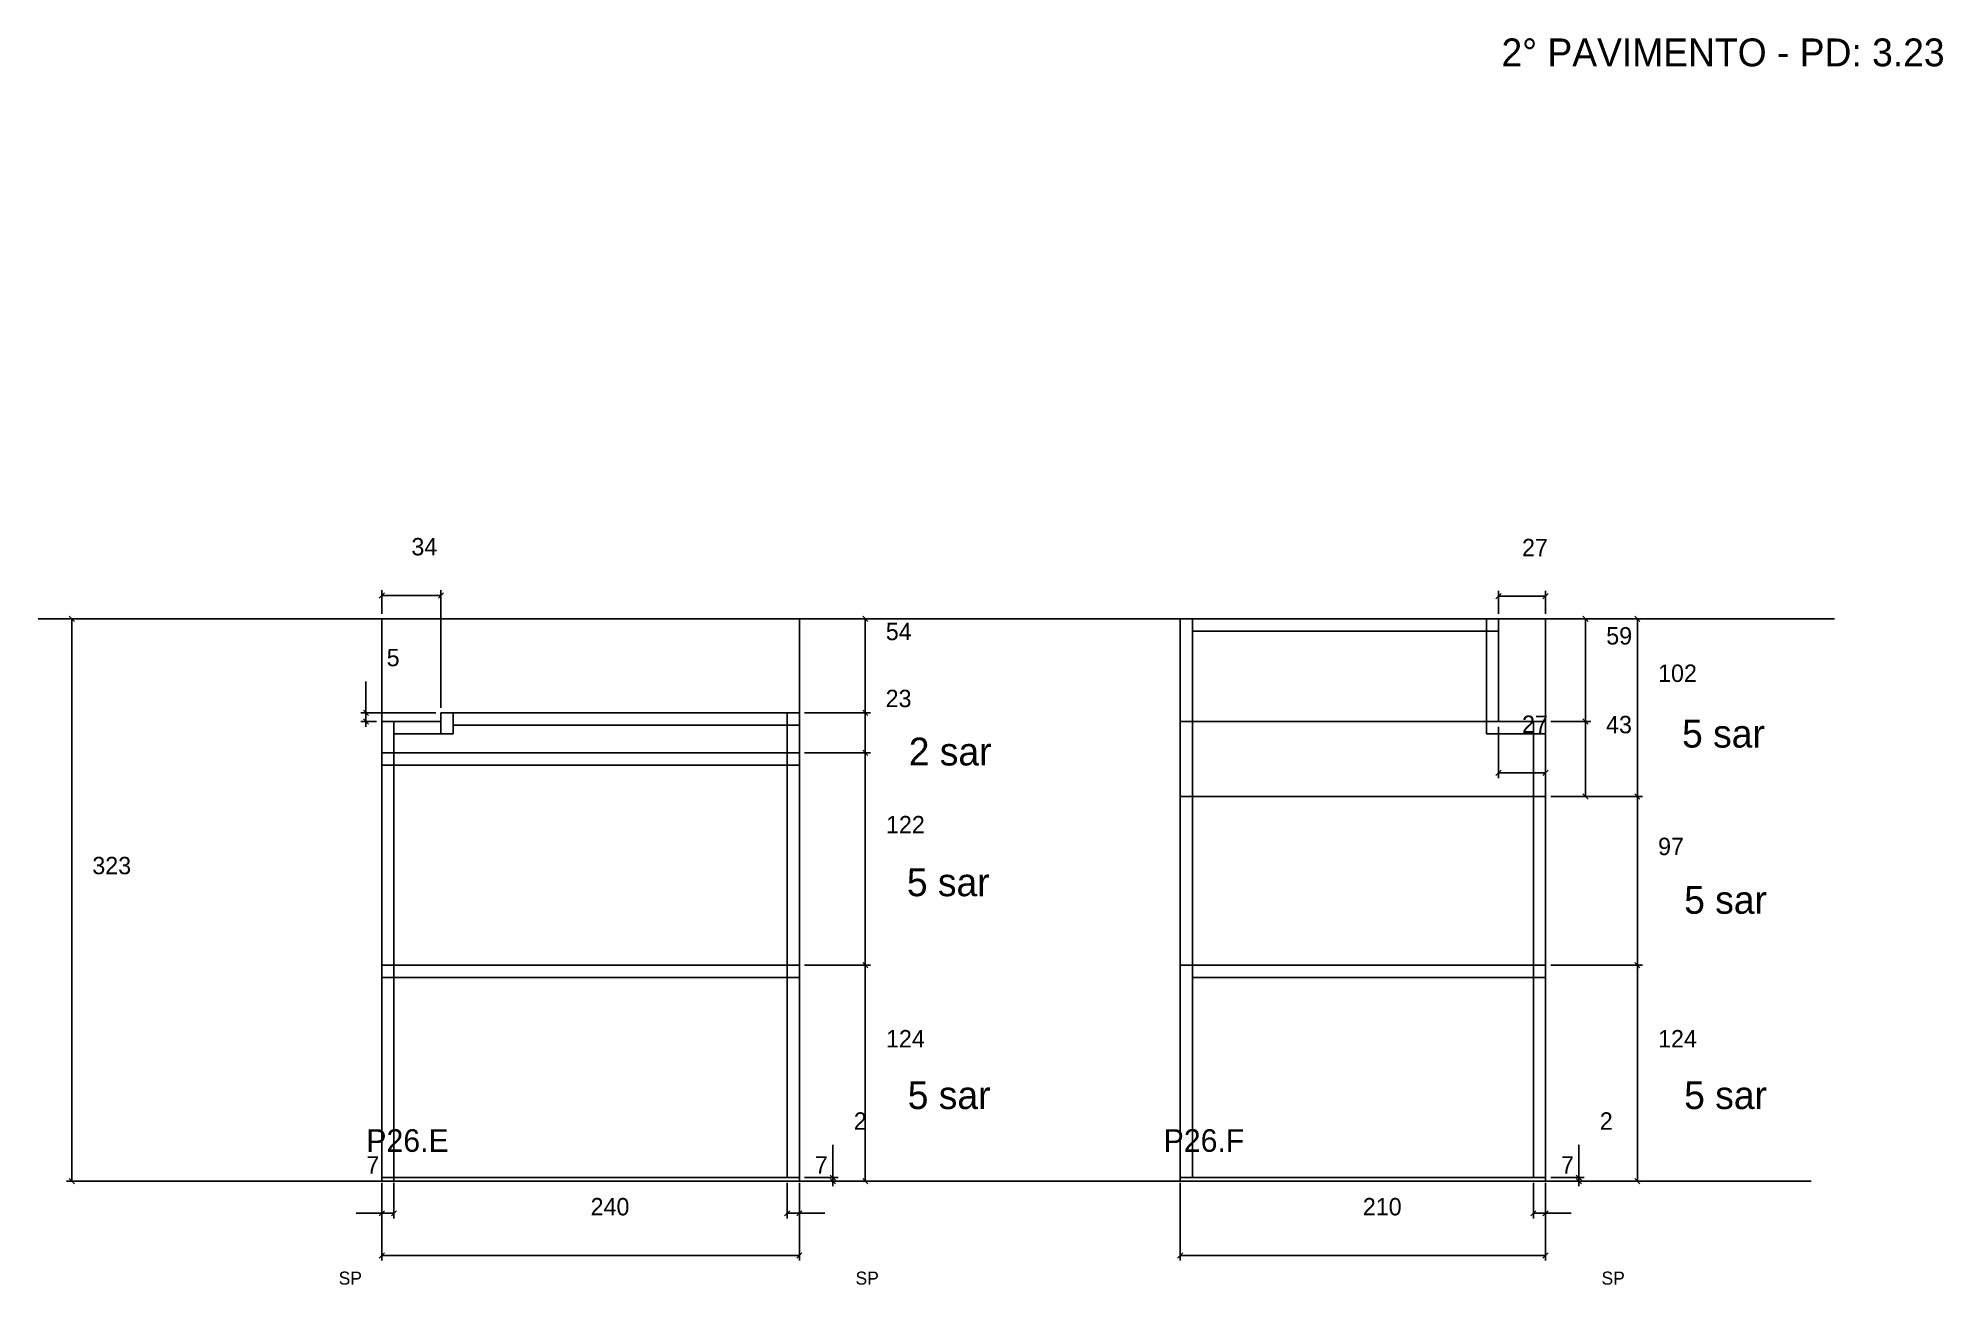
# Model space of a CAD drawing. Header units: metres. Extents: x 2184 to 8074, y 3881 to 5760.
# Drawn here: x 2184 to 3279, y 3881 to 4598 of the extents above; entities that cross this region are included whole.
import ezdxf

# ---------------------------------------------------------------- set-up
doc = ezdxf.new("R2010")
doc.units = ezdxf.units.M

msp = doc.modelspace()

# ---------------------------------------------------------------- texts
at = {"layer": 'COTA', "color": 240}
for s, p in [('34', (2398.6, 4300.4)), ('27', (3037, 4299.9)), ('54', (2671.3, 4251.7)), ('59', (3085.4, 4249.2)), ('5', (2384.4, 4236.7)), ('102', (3115.2, 4227.7)), ('23', (2671.2, 4213.2)), ('27', (3037, 4198.4)), ('43', (3085.3, 4198.2)), ('122', (2671.4, 4140.7)), ('97', (3115.2, 4128.2)), ('124', (2671.4, 4017.7)), ('124', (3115.2, 4017.7)), ('2', (2652.9, 3970.4)), ('2', (3081.7, 3970.4)), ('7', (2372.7, 3945.2)), ('7', (2630.5, 3945.2)), ('7', (3059.4, 3945.2)), ('240', (2501.6, 3921.2)), ('210', (2945.5, 3921.2))]:
    msp.add_text(s, height=10, dxfattribs=at).set_placement(p)
at = {"layer": 'NIVEL 2° PAV.', "color": 240}
msp.add_text('323', height=10, dxfattribs=at).set_placement((2215.2, 4117.2))
at = {"layer": 'NOMENCLATURA', "color": 2}
msp.add_text('2° PAVIMENTO - PD: 3.23', height=16, dxfattribs=at).set_placement((3025.2, 4581.4))
at = {"layer": 'NOMENCLATURA', "color": 7}
for s, p in [('5 sar', (3129, 4190)), ('2 sar', (2684.5, 4179.7)), ('5 sar', (2683.4, 4104.6)), ('5 sar', (3130.2, 4094.5)), ('5 sar', (2683.9, 3982.3)), ('5 sar', (3130.2, 3982.3))]:
    msp.add_text(s, height=16, dxfattribs=at).set_placement(p)
at = {"layer": 'texto', "color": 4}
for p in [(2356.8, 3881.4), (2653.9, 3881.4), (3082.7, 3881.4)]:
    msp.add_text('SP', height=7.5, dxfattribs=at).set_placement(p)
at = {"layer": 'Texto Seção', "color": 7}
for s, p in [('P26.E', (2372.7, 3957.7)), ('P26.F', (2831, 3957.7))]:
    msp.add_text(s, height=13, dxfattribs=at).set_placement(p)

# ---------------------------------------------------------------- linework, layer by layer
at = {"layer": 'COTA'}
for p, q in [((2383.1, 4278.9), (2380.1, 4275.9)), ((2414.1, 4275.9), (2417.1, 4278.9)), ((3025, 4278.5), (3022, 4275.5)), ((3049, 4275.5), (3052, 4278.5)), ((2661, 4262.4), (2658, 4265.4)), ((3075, 4262.4), (3072, 4265.4)), ((3104.8, 4262.4), (3101.8, 4265.4)), ((2371, 4211.4), (2374, 4208.4)), ((2374, 4203.4), (2371, 4206.4)), ((2661, 4208.4), (2658, 4211.4)), ((2658, 4211.4), (2661, 4208.4)), ((3075, 4203.4), (3072, 4206.4)), ((3072, 4206.4), (3075, 4203.4)), ((2661, 4185.4), (2658, 4188.4)), ((2658, 4188.4), (2661, 4185.4)), ((3025, 4177), (3022, 4174)), ((3049, 4174), (3052, 4177)), ((3072, 4163.4), (3075, 4160.4)), ((3101.8, 4163.4), (3104.8, 4160.4)), ((3104.8, 4160.4), (3101.8, 4163.4)), ((2661, 4063.4), (2658, 4066.4)), ((2658, 4066.4), (2661, 4063.4)), ((3101.8, 4066.4), (3104.8, 4063.4)), ((3104.8, 4063.4), (3101.8, 4066.4)), ((2639.4, 3944.4), (2642.4, 3941.4)), ((2642.4, 3939.4), (2639.4, 3942.4)), ((2658, 3942.4), (2661, 3939.4)), ((3068.2, 3944.4), (3071.2, 3941.4)), ((3071.2, 3939.4), (3068.2, 3942.4)), ((3101.8, 3942.4), (3104.8, 3939.4)), ((2383.1, 3923.9), (2380.1, 3920.9)), ((2387.1, 3920.9), (2390.1, 3923.9)), ((2616.1, 3923.9), (2613.1, 3920.9)), ((2620.1, 3920.9), (2623.1, 3923.9)), ((3045, 3923.9), (3042, 3920.9)), ((3049, 3920.9), (3052, 3923.9)), ((2383.1, 3899.7), (2380.1, 3896.7)), ((2620.1, 3896.7), (2623.1, 3899.7)), ((2842, 3899.7), (2839, 3896.7)), ((3049, 3896.7), (3052, 3899.7))]:
    msp.add_line(p, q, dxfattribs=at)
at = {"layer": 'COTA', "color": 4}
for p, q in [((2381.6, 4266.9), (2381.6, 4280.4)), ((2415.6, 4277.4), (2381.6, 4277.4)), ((2415.6, 4212.9), (2415.6, 4280.4)), ((3023.5, 4266.9), (3023.5, 4280)), ((3023.5, 4277), (3050.5, 4277)), ((3050.5, 4266.9), (3050.5, 4280)), ((2624.6, 4263.9), (2662.5, 4263.9)), ((2659.5, 4209.9), (2659.5, 4263.9)), ((3026.5, 4263.9), (3076.5, 4263.9)), ((3053.5, 4263.9), (3106.3, 4263.9)), ((3073.5, 4204.9), (3073.5, 4263.9)), ((3103.3, 4161.9), (3103.3, 4263.9)), ((2372.5, 4209.9), (2372.5, 4228)), ((2412.6, 4209.9), (2369.5, 4209.9)), ((2378.6, 4204.9), (2369.5, 4204.9)), ((2372.5, 4204.9), (2372.5, 4209.9)), ((2372.5, 4204.9), (2372.5, 4201.9)), ((2624.6, 4209.9), (2662.5, 4209.9)), ((2624.6, 4209.9), (2662.5, 4209.9)), ((2659.5, 4186.9), (2659.5, 4209.9)), ((3053.5, 4204.9), (3076.5, 4204.9)), ((3053.5, 4204.9), (3076.5, 4204.9)), ((3073.5, 4161.9), (3073.5, 4204.9)), ((3023.5, 4201.9), (3023.5, 4172.5)), ((3050.5, 4201.9), (3050.5, 4172.5)), ((2624.6, 4186.9), (2662.5, 4186.9)), ((2624.6, 4186.9), (2662.5, 4186.9)), ((2659.5, 4186.9), (2659.5, 4064.9)), ((3050.5, 4175.5), (3023.5, 4175.5)), ((3053.5, 4161.9), (3076.5, 4161.9)), ((3053.5, 4161.9), (3106.3, 4161.9)), ((3053.5, 4161.9), (3106.3, 4161.9)), ((3103.3, 4064.9), (3103.3, 4161.9)), ((2624.6, 4064.9), (2662.5, 4064.9)), ((2624.6, 4064.9), (2662.5, 4064.9)), ((2659.5, 3940.9), (2659.5, 4064.9)), ((3053.5, 4064.9), (3106.3, 4064.9)), ((3053.5, 4064.9), (3106.3, 4064.9)), ((3103.3, 3940.9), (3103.3, 4064.9)), ((2640.9, 3942.9), (2640.9, 3961.7)), ((3069.7, 3942.9), (3069.7, 3961.7)), ((2624.6, 3942.9), (2643.9, 3942.9)), ((2640.9, 3940.9), (2640.9, 3942.9)), ((3053.5, 3942.9), (3072.7, 3942.9)), ((3069.7, 3940.9), (3069.7, 3942.9)), ((2381.6, 3939.9), (2381.6, 3895.2)), ((2381.6, 3937.9), (2381.6, 3919.4)), ((2388.6, 3939.9), (2388.6, 3919.4)), ((2614.6, 3939.9), (2614.6, 3919.4)), ((2621.6, 3939.9), (2621.6, 3895.2)), ((2621.6, 3937.9), (2621.6, 3919.4)), ((2624.6, 3940.9), (2643.9, 3940.9)), ((2624.6, 3940.9), (2662.5, 3940.9)), ((2640.9, 3940.9), (2640.9, 3937.9)), ((2840.5, 3939.9), (2840.5, 3895.2)), ((3043.5, 3939.9), (3043.5, 3919.4)), ((3050.5, 3939.9), (3050.5, 3895.2)), ((3050.5, 3937.9), (3050.5, 3919.4)), ((3053.5, 3940.9), (3072.7, 3940.9)), ((3053.5, 3940.9), (3106.3, 3940.9)), ((3069.7, 3940.9), (3069.7, 3937.9)), ((2381.6, 3922.4), (2366.9, 3922.4)), ((2388.6, 3922.4), (2381.6, 3922.4)), ((2614.6, 3922.4), (2621.6, 3922.4)), ((2621.6, 3922.4), (2636.3, 3922.4)), ((3043.5, 3922.4), (3050.5, 3922.4)), ((3050.5, 3922.4), (3065.2, 3922.4)), ((2621.6, 3898.2), (2381.6, 3898.2)), ((3050.5, 3898.2), (2840.5, 3898.2))]:
    msp.add_line(p, q, dxfattribs=at)
at = {"layer": 'COTA', "color": 241}
for p, q in [((2381.6, 4204.9), (2381.6, 4263.9)), ((2621.6, 4263.9), (2381.6, 4263.9)), ((2621.6, 4209.9), (2621.6, 4263.9)), ((3023.5, 4263.9), (3050.5, 4263.9)), ((3050.5, 4204.9), (3050.5, 4263.9))]:
    msp.add_line(p, q, dxfattribs=at)
for points in [[(2415.6, 4209.9), (2621.6, 4209.9), (2621.6, 4263.9), (2381.6, 4263.9), (2381.6, 4204.9), (2415.6, 4204.9), (2415.6, 4209.9)], [(3023.5, 4204.9), (3050.5, 4204.9), (3050.5, 4263.9), (3023.5, 4263.9), (3023.5, 4204.9)]]:
    msp.add_lwpolyline(points, dxfattribs=at)
at = {"layer": 'Hachura', "color": 251}
for points in [[(3023.5, 4263.9), (2840.5, 4263.9), (2840.5, 4204.9), (3023.5, 4204.9), (3023.5, 4263.9)], [(2621.6, 4209.9), (2415.6, 4209.9), (2415.6, 4204.9), (2381.6, 4204.9), (2381.6, 4186.9), (2621.6, 4186.9), (2621.6, 4209.9)], [(3050.5, 3940.9), (3050.5, 4204.9), (2840.5, 4204.9), (2840.5, 3940.9), (3050.5, 3940.9)], [(2621.6, 3940.9), (2621.6, 4186.9), (2381.6, 4186.9), (2381.6, 3940.9), (2621.6, 3940.9)]]:
    msp.add_lwpolyline(points, dxfattribs=at)
at = {"layer": 'NIVEL 2° PAV.', "color": 4}
for p, q in [((2200.3, 4263.9), (2206.4, 4263.9)), ((2203.4, 3940.9), (2203.4, 4263.9)), ((2239.8, 3940.9), (2200.4, 3940.9))]:
    msp.add_line(p, q, dxfattribs=at)
at = {"layer": 'NIVEL 2° PAV.'}
for p, q in [((2204.9, 4262.4), (2201.9, 4265.4)), ((2201.9, 3942.4), (2204.9, 3939.4))]:
    msp.add_line(p, q, dxfattribs=at)
at = {"layer": 'Nível', "color": 4}
for p, q in [((2184, 4263.9), (3216.7, 4263.9)), ((2220.3, 3940.9), (3203.2, 3940.9))]:
    msp.add_line(p, q, dxfattribs=at)
at = {"layer": 'Painéis', "color": 200}
for p, q in [((3023.5, 4263.9), (2840.5, 4263.9)), ((2840.5, 4204.9), (2840.5, 4263.9)), ((2840.5, 4263.9), (3023.5, 4263.9)), ((3023.5, 4263.9), (3023.5, 4204.9)), ((2415.6, 4204.9), (2381.6, 4204.9)), ((2381.6, 4204.9), (2381.6, 4186.9)), ((2621.6, 4209.9), (2415.6, 4209.9)), ((2415.6, 4204.9), (2415.6, 4209.9)), ((2621.6, 4209.9), (2621.6, 4186.9)), ((2840.5, 4204.9), (3050.5, 4204.9)), ((2840.5, 4204.9), (2840.5, 4161.9)), ((3050.5, 4204.9), (3050.5, 4161.9)), ((2621.6, 4186.9), (2381.6, 4186.9)), ((2381.6, 4186.9), (2381.6, 4064.9)), ((2621.6, 4186.9), (2381.6, 4186.9)), ((2621.6, 4064.9), (2621.6, 4186.9)), ((2840.5, 4161.9), (2840.5, 4064.9)), ((3050.5, 4161.9), (2840.5, 4161.9)), ((3050.5, 4064.9), (3050.5, 4161.9)), ((2621.6, 4064.9), (2381.6, 4064.9)), ((2381.6, 4064.9), (2621.6, 4064.9)), ((2381.6, 4064.9), (2381.6, 3940.9)), ((2621.6, 3940.9), (2621.6, 4064.9)), ((2840.5, 4064.9), (2840.5, 3940.9)), ((2840.5, 4064.9), (3050.5, 4064.9)), ((3050.5, 4064.9), (2840.5, 4064.9)), ((3050.5, 3940.9), (3050.5, 4064.9)), ((2381.6, 3942.9), (2621.6, 3942.9)), ((2840.5, 3942.9), (3050.5, 3942.9))]:
    msp.add_line(p, q, dxfattribs=at)
for points in [[(2621.6, 3942.9), (2381.6, 3942.9), (2381.6, 3940.9), (2621.6, 3940.9), (2621.6, 3942.9)], [(3050.5, 3942.9), (2840.5, 3942.9), (2840.5, 3940.9), (3050.5, 3940.9), (3050.5, 3942.9)]]:
    msp.add_lwpolyline(points, dxfattribs=at)
at = {"layer": 'SARR_2.2x7', "color": 40}
for p, q in [((2847.5, 4161.9), (2847.5, 4263.9)), ((3016.5, 4263.9), (3016.5, 4204.9)), ((2847.5, 4256.9), (3023.5, 4256.9)), ((2388.6, 4186.9), (2388.6, 4204.9)), ((2415.6, 4204.9), (2415.6, 4197.9)), ((2422.6, 4197.9), (2422.6, 4209.9)), ((2614.6, 4186.9), (2614.6, 4209.9)), ((3016.5, 4204.9), (3023.5, 4204.9)), ((3016.5, 4204.9), (3016.5, 4197.9)), ((3043.5, 4161.9), (3043.5, 4204.9)), ((2415.6, 4197.9), (2388.6, 4197.9)), ((2415.6, 4197.9), (2422.6, 4197.9)), ((2621.6, 4202.9), (2422.6, 4202.9)), ((3016.5, 4197.9), (3050.5, 4197.9)), ((2388.6, 4186.9), (2388.6, 4064.9)), ((2614.6, 4064.9), (2614.6, 4186.9)), ((2621.6, 4179.9), (2381.6, 4179.9)), ((2847.5, 4064.9), (2847.5, 4161.9)), ((3043.5, 4064.9), (3043.5, 4161.9)), ((2388.6, 4064.9), (2388.6, 3940.9)), ((2614.6, 3942.9), (2614.6, 4064.9)), ((2847.5, 3942.9), (2847.5, 4064.9)), ((3043.5, 3942.9), (3043.5, 4064.9)), ((2621.6, 4057.9), (2381.6, 4057.9)), ((3050.5, 4057.9), (2847.5, 4057.9))]:
    msp.add_line(p, q, dxfattribs=at)

msp.set_redraw_order([(e.dxf.handle, doc.entitydb.next_handle()) for e in msp.query("TEXT MTEXT ATTDEF DIMENSION ARC_DIMENSION")])  # texts and dimensions are drawn at this point

doc.saveas('drawing.dxf')
